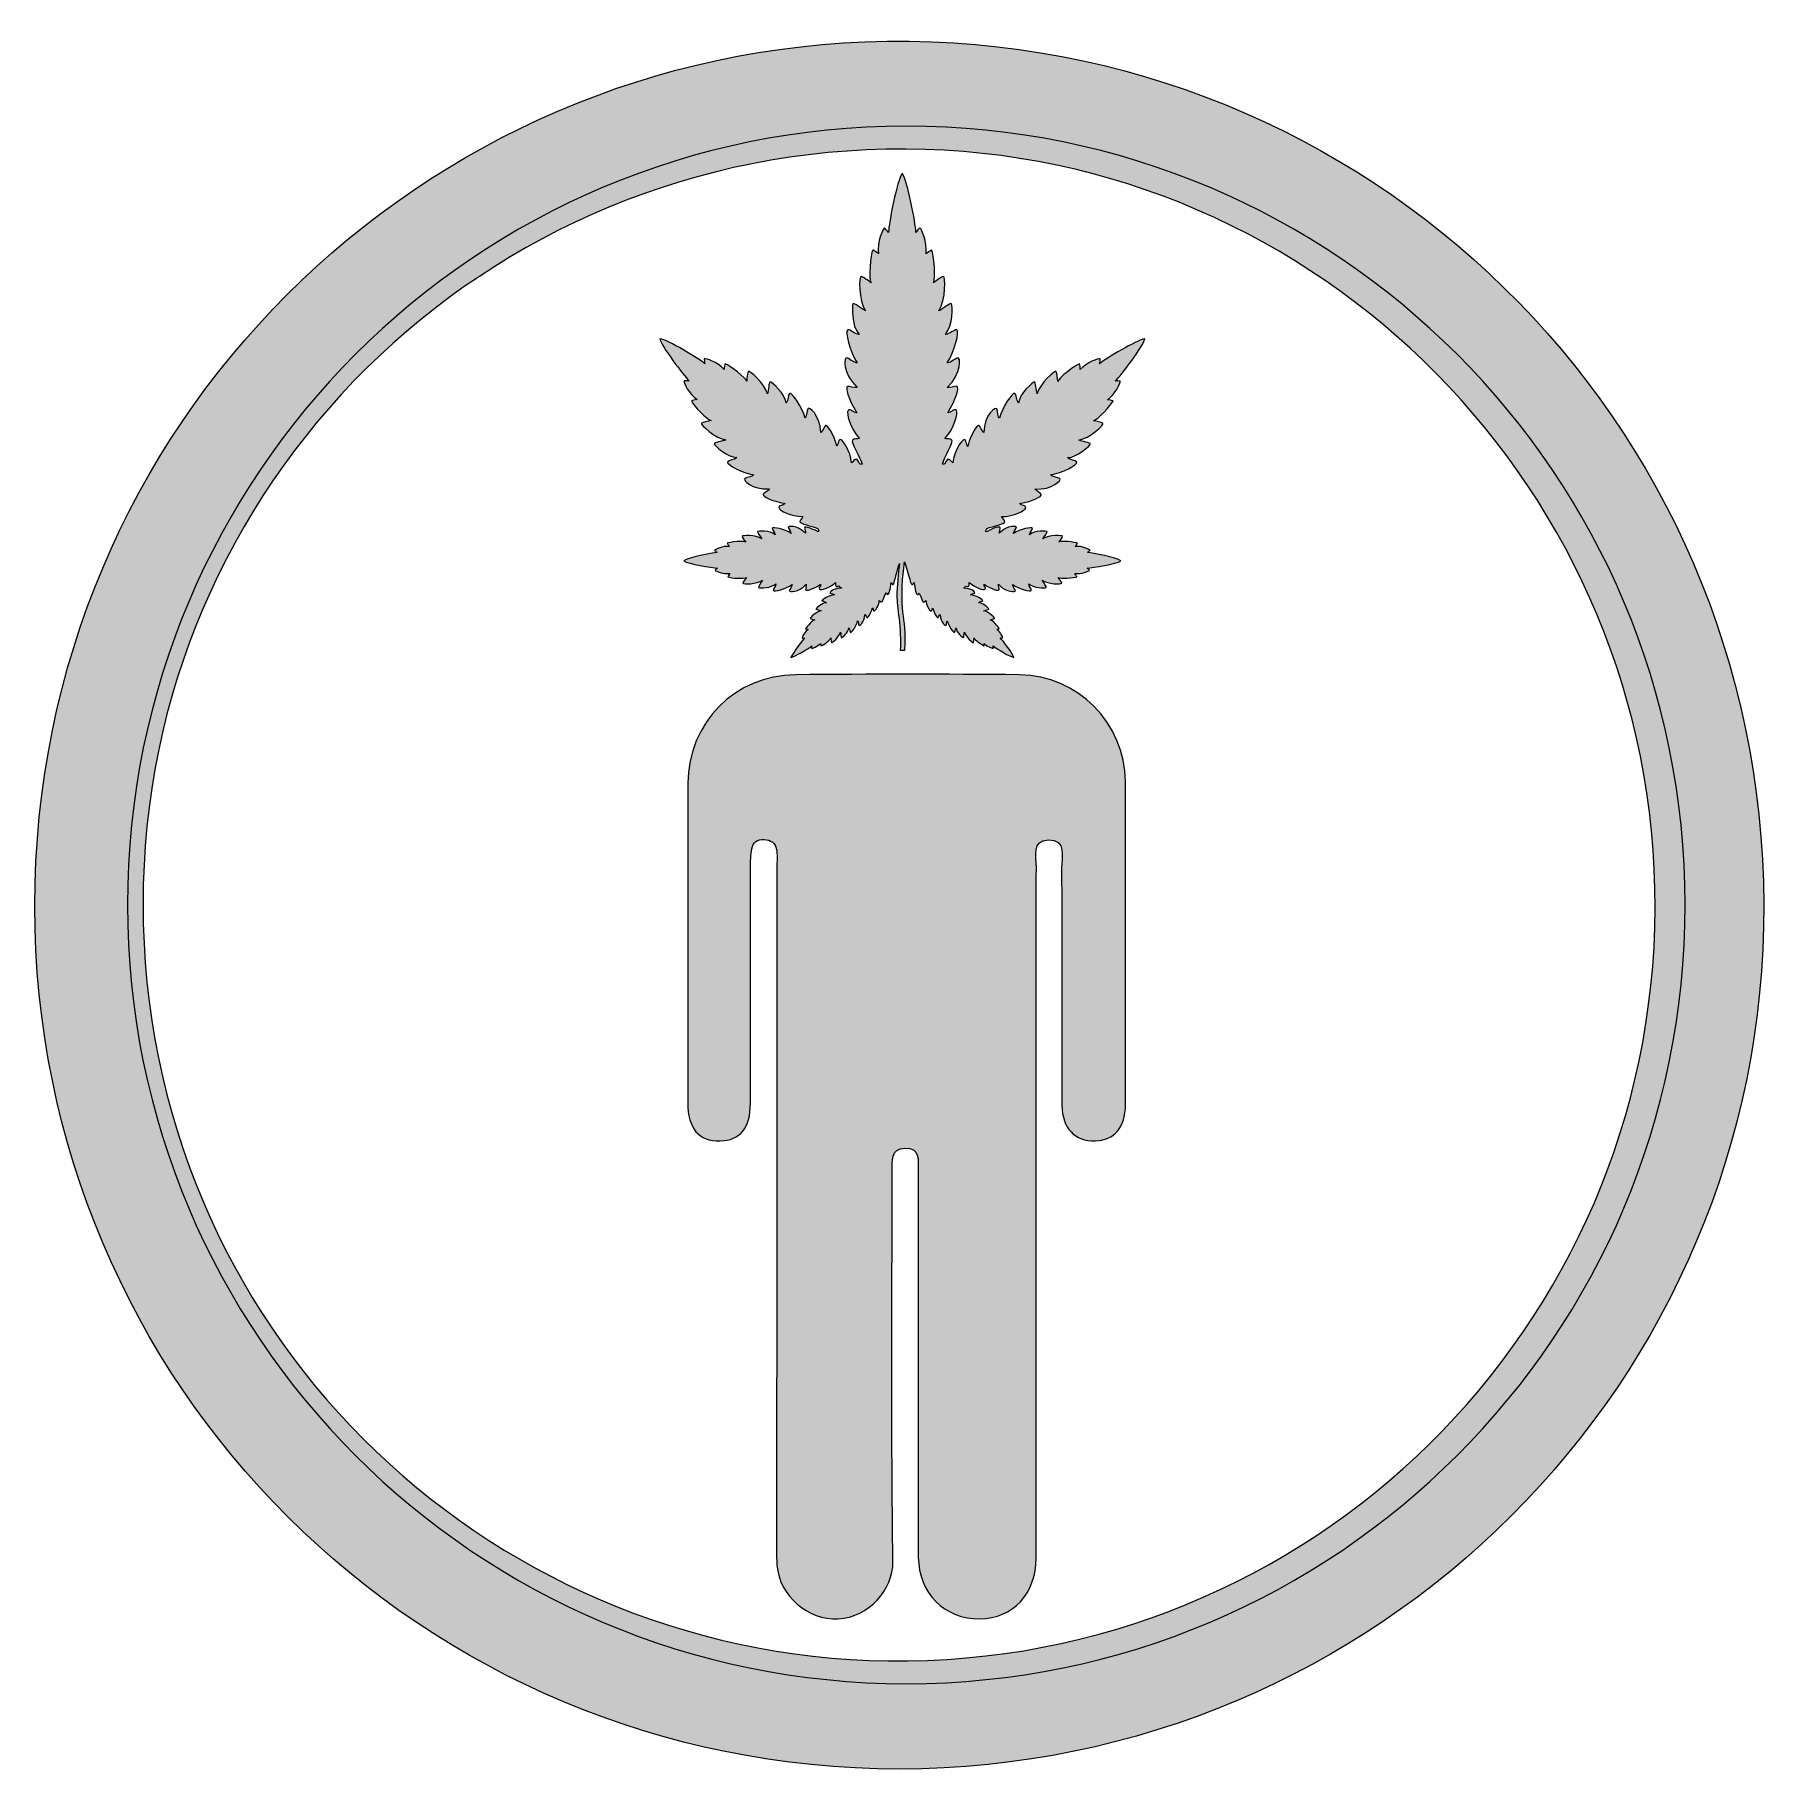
# Model space of a CAD drawing. Extents: x 577 to 1475, y -1438 to -538.
import ezdxf

# ---------------------------------------------------------------- set-up
doc = ezdxf.new("R2010")
doc.units = 0
doc.header["$MEASUREMENT"] = 0
doc.layers.add('katman 1', color=7, linetype='Continuous')

# ---------------------------------------------------------------- blocks, each defined once
blk = doc.blocks.new('block 2')
at = {"layer": 'katman 1', "true_color": 0x009245}
h = blk.add_hatch(color=114, dxfattribs=at)
h.dxf.hatch_style = 2
edge = h.paths.add_edge_path()
edge.add_spline(control_points=[(1018.95, -541.32), (777.98, -544.62), (576.84, -739.54), (576.78, -990.15), (576.72, -1238.37), (777.68, -1438.16), (1025.57, -1438), (1273.57, -1437.82), (1474.83, -1237.06), (1474.03, -989.39), (1473.24, -736.88), (1267.49, -537.93), (1018.95, -541.32)], knot_values=[0, 0, 0, 0, 1, 1, 1, 2, 2, 2, 3, 3, 3, 4, 4, 4, 4], degree=3, periodic=1)
edge = h.paths.add_edge_path()
edge.add_spline(control_points=[(1019.7, -1381.89), (808.83, -1379.17), (633.05, -1208.44), (632.95, -989.2), (632.83, -771.1), (810.28, -596.28), (1028.75, -597.29), (1243.5, -598.29), (1418.44, -775.46), (1417.67, -991.12), (1416.75, -1208.86), (1239.01, -1384.73), (1019.7, -1381.89)], knot_values=[0, 0, 0, 0, 1, 1, 1, 2, 2, 2, 3, 3, 3, 4, 4, 4, 4], degree=3, periodic=1)
at = {"layer": 'katman 1', "true_color": 0xffffff}
h = blk.add_hatch(color=7, dxfattribs=at)
h.dxf.hatch_style = 2
edge = h.paths.add_edge_path()
edge.add_spline(control_points=[(1096.4, -1149.69), (1096.4, -1209.27), (1096.42, -1268.88), (1096.4, -1328.47), (1096.4, -1347.07), (1084.5, -1359.85), (1067.17, -1360.05), (1049.02, -1360.25), (1035.39, -1346.83), (1035.29, -1328.01), (1035.09, -1292.91), (1035.23, -1257.83), (1035.23, -1222.73), (1035.23, -1190.95), (1035.25, -1159.17), (1035.21, -1127.39), (1035.21, -1122.2), (1036.24, -1115.46), (1028.35, -1115.76), (1020.9, -1116.04), (1021.65, -1122.52), (1021.67, -1127.87), (1021.69, -1195.4), (1021.18, -1262.96), (1022.09, -1330.47), (1022.29, -1344.74), (1009.69, -1359.25), (993.67, -1360.03), (977.83, -1360.78), (963.28, -1348.32), (961.91, -1332.14), (961.47, -1326.88), (961.73, -1321.55), (961.73, -1316.26), (961.79, -1200.39), (961.85, -1084.52), (961.91, -968.64), (961.91, -966), (962.19, -963.28), (961.71, -960.73), (961.09, -957.49), (958.67, -955.84), (955.35, -955.55), (951.71, -955.23), (949.54, -957.22), (948.89, -960.38), (948.23, -963.58), (948.23, -966.95), (948.23, -970.23), (948.19, -1010.96), (948.23, -1051.68), (948.17, -1092.41), (948.15, -1105.35), (942.87, -1111.81), (932.39, -1112), (921.36, -1112.22), (915.66, -1105.66), (915.66, -1092.31), (915.62, -1037.02), (915.54, -981.72), (915.72, -926.43), (915.82, -894.93), (940.02, -870.44), (971.65, -870.12), (1010.38, -869.74), (1049.12, -869.74), (1087.86, -870.1), (1117.91, -870.36), (1142.65, -895.42), (1142.75, -925.46), (1142.95, -981.4), (1142.83, -1037.35), (1142.79, -1093.32), (1142.77, -1105.03), (1136.99, -1111.73), (1127.07, -1112), (1116.58, -1112.3), (1109.88, -1105.59), (1109.84, -1093.5), (1109.64, -1052.44), (1109.86, -1011.4), (1109.62, -970.33), (1109.58, -964.73), (1112.5, -955.67), (1102.78, -955.82), (1093.98, -955.96), (1096.56, -964.51), (1096.54, -969.96), (1096.34, -1029.84), (1096.4, -1089.76), (1096.4, -1149.69)], knot_values=[0, 0, 0, 0, 1, 1, 1, 2, 2, 2, 3, 3, 3, 4, 4, 4, 5, 5, 5, 6, 6, 6, 7, 7, 7, 8, 8, 8, 9, 9, 9, 10, 10, 10, 11, 11, 11, 12, 12, 12, 13, 13, 13, 14, 14, 14, 15, 15, 15, 16, 16, 16, 17, 17, 17, 18, 18, 18, 19, 19, 19, 20, 20, 20, 21, 21, 21, 22, 22, 22, 23, 23, 23, 24, 24, 24, 25, 25, 25, 26, 26, 26, 27, 27, 27, 28, 28, 28, 29, 29, 29, 30, 30, 30, 30], degree=3, periodic=1)
at = {"layer": 'katman 1', "lineweight": 0}
for points, knots in [([(1018.95, -541.32), (777.98, -544.62), (576.84, -739.54), (576.78, -990.15), (576.72, -1238.37), (777.68, -1438.16), (1025.57, -1438), (1273.57, -1437.82), (1474.83, -1237.06), (1474.03, -989.39), (1473.24, -736.88), (1267.49, -537.93), (1018.95, -541.32)], [0, 0, 0, 0, 1, 1, 1, 2, 2, 2, 3, 3, 3, 4, 4, 4, 4]), ([(1019.7, -1381.89), (808.83, -1379.17), (633.05, -1208.44), (632.95, -989.2), (632.83, -771.1), (810.28, -596.28), (1028.75, -597.29), (1243.5, -598.29), (1418.44, -775.46), (1417.67, -991.12), (1416.75, -1208.86), (1239.01, -1384.73), (1019.7, -1381.89)], [0, 0, 0, 0, 1, 1, 1, 2, 2, 2, 3, 3, 3, 4, 4, 4, 4]), ([(1096.4, -1149.69), (1096.4, -1209.27), (1096.42, -1268.88), (1096.4, -1328.47), (1096.4, -1347.07), (1084.5, -1359.85), (1067.17, -1360.05), (1049.02, -1360.25), (1035.39, -1346.83), (1035.29, -1328.01), (1035.09, -1292.91), (1035.23, -1257.83), (1035.23, -1222.73), (1035.23, -1190.95), (1035.25, -1159.17), (1035.21, -1127.39), (1035.21, -1122.2), (1036.24, -1115.46), (1028.35, -1115.76), (1020.9, -1116.04), (1021.65, -1122.52), (1021.67, -1127.87), (1021.69, -1195.4), (1021.18, -1262.96), (1022.09, -1330.47), (1022.29, -1344.74), (1009.69, -1359.25), (993.67, -1360.03), (977.83, -1360.78), (963.28, -1348.32), (961.91, -1332.14), (961.47, -1326.88), (961.73, -1321.55), (961.73, -1316.26), (961.79, -1200.39), (961.85, -1084.52), (961.91, -968.64), (961.91, -966), (962.19, -963.28), (961.71, -960.73), (961.09, -957.49), (958.67, -955.84), (955.35, -955.55), (951.71, -955.23), (949.54, -957.22), (948.89, -960.38), (948.23, -963.58), (948.23, -966.95), (948.23, -970.23), (948.19, -1010.96), (948.23, -1051.68), (948.17, -1092.41), (948.15, -1105.35), (942.87, -1111.81), (932.39, -1112), (921.36, -1112.22), (915.66, -1105.66), (915.66, -1092.31), (915.62, -1037.02), (915.54, -981.72), (915.72, -926.43), (915.82, -894.93), (940.02, -870.44), (971.65, -870.12), (1010.38, -869.74), (1049.12, -869.74), (1087.86, -870.1), (1117.91, -870.36), (1142.65, -895.42), (1142.75, -925.46), (1142.95, -981.4), (1142.83, -1037.35), (1142.79, -1093.32), (1142.77, -1105.03), (1136.99, -1111.73), (1127.07, -1112), (1116.58, -1112.3), (1109.88, -1105.59), (1109.84, -1093.5), (1109.64, -1052.44), (1109.86, -1011.4), (1109.62, -970.33), (1109.58, -964.73), (1112.5, -955.67), (1102.78, -955.82), (1093.98, -955.96), (1096.56, -964.51), (1096.54, -969.96), (1096.34, -1029.84), (1096.4, -1089.76), (1096.4, -1149.69)], [0, 0, 0, 0, 1, 1, 1, 2, 2, 2, 3, 3, 3, 4, 4, 4, 5, 5, 5, 6, 6, 6, 7, 7, 7, 8, 8, 8, 9, 9, 9, 10, 10, 10, 11, 11, 11, 12, 12, 12, 13, 13, 13, 14, 14, 14, 15, 15, 15, 16, 16, 16, 17, 17, 17, 18, 18, 18, 19, 19, 19, 20, 20, 20, 21, 21, 21, 22, 22, 22, 23, 23, 23, 24, 24, 24, 25, 25, 25, 26, 26, 26, 27, 27, 27, 28, 28, 28, 29, 29, 29, 30, 30, 30, 30])]:
    blk.add_open_spline(points, degree=3, knots=knots, dxfattribs=at)

msp = doc.modelspace()

# ---------------------------------------------------------------- hatches: boundary and pattern name
at = {"layer": 'katman 1', "true_color": 0x009245}
h = msp.add_hatch(color=114, dxfattribs=at)
h.dxf.hatch_style = 2
edge = h.paths.add_edge_path()
edge.add_spline(control_points=[(1137.48, -717.7), (1138.43, -717.6), (1139.37, -717.65), (1140.11, -717.7), (1140.32, -718.65), (1137.8, -724.22), (1133.43, -727.38), (1134.7, -727.51), (1135.34, -727.77), (1136, -727.97), (1136.1, -727.95), (1136.21, -727.92), (1136.32, -727.9), (1136.28, -727.94), (1136.23, -727.98), (1136.19, -728.02), (1136.23, -728.03), (1136.28, -728.05), (1136.32, -728.06), (1135.64, -729.95), (1127.96, -738.11), (1126.12, -738.26), (1127.54, -738.52), (1130.23, -739.02), (1131.12, -739.63), (1131.96, -740.21), (1124.02, -747.57), (1118.5, -748.31), (1120.17, -749.04), (1124.68, -749.68), (1124.54, -750.36), (1124.44, -751.04), (1117.92, -757.35), (1112.71, -757.41), (1114.13, -758.83), (1116.97, -758.61), (1117.55, -759.77), (1118.13, -760.93), (1109.76, -765.61), (1103.93, -766.35), (1104.13, -767.08), (1107.46, -767.77), (1108.66, -768.29), (1109.87, -768.82), (1105.08, -774.34), (1095.78, -773.71), (1096.46, -774.76), (1098.77, -775.86), (1099.04, -776.5), (1099.56, -777.65), (1094.83, -779.97), (1087.78, -781.28), (1088.68, -782.44), (1091.31, -782.02), (1091.1, -783.44), (1090.88, -784.86), (1084.79, -788.12), (1078.53, -788.01), (1078.84, -788.91), (1080.16, -789.7), (1080.1, -790.8), (1080.06, -791.75), (1074.26, -792.97), (1070.83, -794.16), (1070.89, -794.54), (1070.46, -795.01), (1070.17, -795.52), (1070.37, -795.65), (1070.55, -795.77), (1070.68, -795.93), (1074.52, -793.79), (1077.49, -793.01), (1077.74, -793.8), (1077.9, -794.27), (1077.16, -795.8), (1077.32, -796.64), (1081.67, -792.29), (1086.64, -792.83), (1086.18, -793.75), (1086.19, -793.75), (1086.19, -793.75), (1086.2, -793.75), (1086.19, -793.75), (1086.18, -793.76), (1086.17, -793.76), (1085.76, -794.58), (1084.47, -796.28), (1084.68, -796.75), (1087.94, -794.54), (1094.25, -793.22), (1094.46, -794.06), (1094.67, -794.9), (1093.14, -796.06), (1093.04, -797.43), (1095.72, -795.17), (1101.77, -795.48), (1102.14, -795.8), (1102.51, -796.06), (1100.51, -798.38), (1099.98, -799.48), (1103.09, -797.43), (1110.34, -797.64), (1110.18, -798.32), (1109.97, -799.01), (1108.97, -800.27), (1108.24, -801.22), (1109.18, -800.48), (1116.65, -801.22), (1117.86, -801.9), (1117.55, -802.32), (1117.39, -802.79), (1116.71, -803.53), (1120.28, -803.21), (1124.02, -804.9), (1124.33, -805.48), (1124.32, -805.49), (1124.31, -805.5), (1124.3, -805.51), (1124.33, -805.51), (1124.36, -805.52), (1124.38, -805.53), (1124.34, -805.53), (1124.3, -805.54), (1124.26, -805.55), (1123.95, -805.9), (1123.51, -806.29), (1123.02, -806.63), (1125.74, -806.79), (1138.35, -809.45), (1140.34, -810.97), (1140.37, -810.98), (1140.39, -810.99), (1140.42, -811), (1140.4, -811), (1140.37, -811.01), (1140.35, -811.02), (1138.32, -812.49), (1125.63, -814.68), (1122.86, -814.73), (1123.38, -815.1), (1123.86, -815.52), (1124.17, -815.89), (1123.8, -816.41), (1120.02, -817.99), (1116.44, -817.57), (1117.06, -818.28), (1117.21, -818.7), (1117.46, -819.12), (1117.51, -819.15), (1117.55, -819.17), (1117.6, -819.2), (1117.57, -819.2), (1117.54, -819.2), (1117.51, -819.19), (1117.52, -819.21), (1117.53, -819.24), (1117.55, -819.25), (1116.34, -819.94), (1108.82, -820.41), (1107.87, -819.62), (1108.13, -819.96), (1109.84, -822.21), (1109.71, -822.62), (1109.71, -822.62), (1109.71, -822.62), (1109.71, -822.62), (1109.71, -822.62), (1109.71, -822.62), (1109.71, -822.62), (1109.49, -823.25), (1102.53, -823.14), (1099.56, -821.04), (1100.09, -822.19), (1102.09, -824.67), (1101.58, -824.84), (1101.59, -824.86), (1101.6, -824.87), (1101.61, -824.88), (1101.59, -824.87), (1101.58, -824.86), (1101.56, -824.85), (1100.85, -825.15), (1095.07, -825.18), (1092.57, -822.88), (1092.62, -824.25), (1094.15, -825.46), (1093.88, -826.3), (1093.67, -827.14), (1087.36, -825.62), (1084.21, -823.3), (1083.94, -823.73), (1085.26, -825.56), (1085.63, -826.4), (1085.99, -827.2), (1081.1, -827.72), (1076.84, -823.14), (1076.69, -823.93), (1077.32, -825.56), (1077.16, -825.98), (1076.9, -826.82), (1073.53, -825.77), (1069.38, -823.14), (1069.27, -824.13), (1070.75, -825.12), (1070.04, -825.7), (1070.05, -825.71), (1070.05, -825.71), (1070.06, -825.72), (1070.05, -825.72), (1070.03, -825.71), (1070.02, -825.71), (1069.09, -826.33), (1064.64, -824.99), (1061.75, -822.2), (1061.6, -822.66), (1061.69, -823.28), (1061.56, -823.79), (1061.57, -823.8), (1061.58, -823.81), (1061.59, -823.83), (1061.58, -823.82), (1061.56, -823.82), (1061.55, -823.81), (1061.35, -824.54), (1061, -824.47), (1060.06, -824.08), (1059.8, -824.39), (1058.88, -824.82), (1058.65, -825.25), (1062.77, -824.94), (1065.22, -827.44), (1064.51, -827.76), (1064.51, -827.76), (1064.53, -827.77), (1064.54, -827.77), (1064.51, -827.77), (1064.49, -827.77), (1064.47, -827.77), (1063.83, -828.02), (1062.48, -828.27), (1062.43, -828.61), (1065.12, -828.93), (1068.95, -831.09), (1068.69, -831.61), (1068.43, -832.14), (1067.11, -832.03), (1066.43, -832.72), (1068.85, -832.72), (1071.85, -835.66), (1071.9, -835.98), (1071.95, -836.29), (1069.9, -836.61), (1069.11, -836.92), (1071.57, -837.23), (1075.42, -840.65), (1074.88, -840.96), (1074.89, -840.97), (1074.89, -840.97), (1074.9, -840.97), (1074.89, -840.97), (1074.88, -840.97), (1074.87, -840.97), (1074.43, -841.21), (1073.37, -841.41), (1072.63, -841.55), (1073.48, -841.61), (1077, -845.34), (1077.32, -846.23), (1077.29, -846.24), (1077.27, -846.25), (1077.24, -846.26), (1077.25, -846.27), (1077.26, -846.28), (1077.26, -846.29), (1076.8, -846.36), (1076.72, -846.49), (1076, -846.55), (1078, -848.02), (1079.16, -850.55), (1079.05, -851.02), (1078.74, -851.02), (1078.32, -851.07), (1077.84, -851.02), (1079.22, -852.34), (1084.58, -859.44), (1084.89, -861.12), (1083.2, -861.01), (1075.58, -856.38), (1074.11, -855.17), (1074.21, -855.59), (1074.21, -856.01), (1074.26, -856.38), (1073.84, -856.54), (1071.16, -855.65), (1069.53, -853.81), (1069.53, -854.49), (1069.43, -854.81), (1069.37, -855.17), (1069.36, -855.17), (1069.34, -855.16), (1069.32, -855.16), (1069.32, -855.16), (1069.32, -855.17), (1069.32, -855.17), (1066.11, -853.3), (1064.31, -851.48), (1064.22, -851.02), (1064.17, -851.81), (1064.06, -852.96), (1063.85, -853.38), (1063.64, -853.81), (1059.85, -850.49), (1059.27, -848.02), (1059.01, -848.81), (1058.96, -850.91), (1058.64, -850.91), (1058.33, -850.91), (1055.12, -848.23), (1054.86, -845.81), (1054.28, -846.55), (1054.49, -847.81), (1054.02, -848.13), (1053.54, -848.44), (1050.97, -844.81), (1050.33, -842.18), (1050.02, -842.29), (1049.86, -843.87), (1049.7, -844.44), (1049.55, -845.02), (1046.76, -843.08), (1046.6, -838.82), (1046.13, -839.18), (1045.76, -840.29), (1045.5, -840.45), (1044.97, -840.76), (1043.71, -838.71), (1042.76, -835.5), (1042.33, -835.93), (1042.53, -838.3), (1041.08, -836.42), (1041.08, -836.46), (1041.08, -836.51), (1041.08, -836.56), (1040.73, -835.82), (1039.47, -834.16), (1039.24, -831.61), (1038.66, -831.94), (1038.2, -833.17), (1037.51, -831.83), (1037.51, -831.88), (1037.5, -831.93), (1037.5, -831.98), (1036.97, -831.01), (1036.45, -828.98), (1035.72, -827.72), (1035.29, -828.04), (1035.45, -828.51), (1034.87, -828.51), (1033.72, -828.46), (1033.3, -822.99), (1033.14, -822.3), (1032.65, -822.79), (1032.35, -823.61), (1031.99, -823.28), (1031.99, -823.29), (1031.98, -823.29), (1031.98, -823.3), (1031.11, -822.05), (1031.26, -822.49), (1030.83, -820.54), (1030, -817.97), (1028.99, -814.16), (1028.06, -811.43), (1024.66, -839.44), (1029.39, -837.93), (1028.35, -857.27), (1028.35, -857.27), (1025.88, -857.27), (1025.88, -857.27), (1026.58, -846.86), (1024.15, -833.92), (1024.15, -829.19), (1024.15, -824.65), (1024.96, -816.9), (1025.49, -812.34), (1023.49, -817.55), (1022.95, -823.49), (1022.04, -823.23), (1022.03, -823.26), (1022.01, -823.28), (1021.99, -823.3), (1021.97, -823.26), (1021.95, -823.22), (1021.93, -823.18), (1021.7, -823.04), (1021.6, -822.65), (1021.15, -822.19), (1020.96, -823.03), (1020.57, -828.66), (1019.27, -828.39), (1019.27, -828.41), (1019.26, -828.43), (1019.26, -828.45), (1019.25, -828.43), (1019.24, -828.4), (1019.23, -828.38), (1018.87, -828.29), (1018.94, -827.89), (1018.57, -827.61), (1017.27, -829.76), (1016.91, -833.03), (1015.81, -832.14), (1015.78, -832.19), (1015.76, -832.24), (1015.73, -832.29), (1015.73, -832.21), (1015.73, -832.14), (1015.72, -832.07), (1015.5, -831.86), (1015.3, -831.6), (1015.05, -831.5), (1014.79, -834.28), (1012.97, -837.22), (1012.24, -837.01), (1012.23, -837.03), (1012.22, -837.05), (1012.21, -837.08), (1012.21, -837.05), (1012.21, -837.03), (1012.21, -837), (1011.79, -836.84), (1012, -835.82), (1011.53, -835.39), (1010.42, -838.65), (1009.16, -840.71), (1008.63, -840.44), (1008.37, -840.28), (1007.95, -839.18), (1007.53, -838.81), (1007.37, -843.12), (1004.64, -845.02), (1004.43, -844.44), (1004.27, -843.86), (1004.11, -842.28), (1003.8, -842.18), (1003.16, -844.81), (1000.64, -848.44), (1000.11, -848.12), (999.59, -847.8), (999.85, -846.49), (999.27, -845.81), (999.01, -848.17), (995.8, -850.85), (995.49, -850.91), (995.17, -850.91), (995.07, -848.86), (994.86, -848.02), (994.29, -850.43), (990.48, -853.91), (990.25, -853.3), (990.24, -853.31), (990.24, -853.32), (990.23, -853.33), (990.23, -853.31), (990.23, -853.29), (990.24, -853.27), (990.06, -852.8), (989.96, -851.79), (989.91, -851.01), (989.76, -851.86), (985.65, -854.96), (984.76, -855.17), (984.75, -855.14), (984.75, -855.12), (984.75, -855.09), (984.73, -855.1), (984.72, -855.11), (984.71, -855.12), (984.63, -854.28), (984.6, -854.28), (984.6, -853.8), (982.92, -855.64), (980.29, -856.54), (979.87, -856.38), (979.87, -856.06), (979.92, -855.64), (980.03, -855.17), (978.55, -856.38), (970.93, -861), (969.25, -861.11), (969.25, -861.08), (969.26, -861.05), (969.27, -861.01), (969.21, -861.05), (969.15, -861.08), (969.09, -861.11), (969.21, -860.93), (973.23, -853.96), (976.29, -851.01), (975.92, -851.06), (975.5, -851.06), (975.2, -851.03), (975.13, -851.04), (975.06, -851.05), (974.98, -851.07), (975.11, -850.33), (976.23, -847.95), (978.13, -846.54), (977.3, -846.48), (977.43, -846.34), (976.71, -846.28), (977.57, -844.86), (980.71, -841.6), (981.5, -841.55), (980.73, -841.4), (979.67, -841.19), (979.22, -840.94), (979.18, -840.95), (979.13, -840.96), (979.08, -840.97), (979.11, -840.94), (979.14, -840.92), (979.17, -840.89), (978.98, -840.51), (982.5, -837.28), (985.02, -836.92), (984.26, -836.62), (982.35, -836.32), (982.24, -836.01), (982.2, -836.02), (982.17, -836.02), (982.13, -836.03), (982.17, -836), (982.21, -835.97), (982.25, -835.94), (982.47, -835.48), (985.36, -832.77), (987.7, -832.71), (987.09, -832.1), (985.82, -832.13), (985.47, -831.64), (985.43, -831.65), (985.38, -831.65), (985.34, -831.66), (985.37, -831.63), (985.4, -831.61), (985.44, -831.59), (985.28, -831.03), (989.05, -828.92), (991.7, -828.61), (991.6, -828.3), (990.15, -828), (989.59, -827.74), (989.55, -827.75), (989.5, -827.77), (989.44, -827.77), (989.46, -827.75), (989.49, -827.72), (989.53, -827.7), (989.03, -827.39), (991.23, -824.93), (995.49, -825.25), (995.19, -824.8), (994.23, -824.3), (994.04, -824.03), (993.03, -824.45), (992.64, -824.57), (992.43, -823.81), (992.41, -823.81), (992.4, -823.82), (992.38, -823.82), (992.4, -823.81), (992.41, -823.8), (992.42, -823.78), (992.29, -823.27), (992.38, -822.65), (992.23, -822.19), (989.15, -825.17), (984.57, -826.32), (983.95, -825.7), (983.94, -825.71), (983.93, -825.72), (983.92, -825.72), (983.93, -825.71), (983.93, -825.7), (983.94, -825.69), (983.22, -825.11), (984.7, -824.13), (984.6, -823.14), (980.45, -825.77), (977.08, -826.82), (976.82, -825.98), (976.66, -825.56), (977.29, -823.93), (977.13, -823.14), (973.02, -827.55), (968.33, -827.22), (968.33, -826.48), (968.33, -826.15), (970.06, -823.77), (969.77, -823.3), (966.61, -825.61), (960.3, -827.14), (960.09, -826.3), (959.83, -825.46), (961.36, -824.25), (961.41, -822.88), (958.91, -825.18), (953.13, -825.14), (952.41, -824.85), (952.4, -824.86), (952.38, -824.87), (952.36, -824.88), (952.37, -824.86), (952.38, -824.85), (952.39, -824.84), (951.92, -824.6), (953.88, -822.22), (954.41, -821.04), (951.44, -823.14), (944.48, -823.24), (944.27, -822.62), (944.26, -822.62), (944.27, -822.61), (944.27, -822.61), (944.13, -822.21), (945.85, -819.95), (946.1, -819.62), (945.18, -820.39), (937.99, -819.96), (936.53, -819.3), (936.49, -819.3), (936.46, -819.3), (936.43, -819.3), (936.44, -819.29), (936.46, -819.28), (936.48, -819.28), (936.46, -819.27), (936.44, -819.26), (936.43, -819.25), (936.74, -818.78), (936.85, -818.36), (937.53, -817.57), (933.96, -817.99), (930.17, -816.41), (929.8, -815.88), (930.12, -815.52), (930.59, -815.09), (931.12, -814.73), (928.34, -814.68), (915.66, -812.49), (913.63, -811.01), (913.61, -811.01), (913.58, -811), (913.55, -810.99), (913.58, -810.99), (913.61, -810.98), (913.64, -810.97), (915.63, -809.44), (928.24, -806.79), (930.96, -806.63), (930.47, -806.29), (930.03, -805.9), (929.71, -805.55), (929.67, -805.54), (929.63, -805.53), (929.59, -805.52), (929.62, -805.52), (929.65, -805.51), (929.67, -805.5), (929.66, -805.49), (929.65, -805.48), (929.65, -805.47), (929.96, -804.89), (933.69, -803.21), (937.27, -803.53), (936.58, -802.79), (936.42, -802.3), (936.11, -801.9), (937.32, -801.21), (944.79, -800.48), (945.74, -801.21), (945, -800.27), (944, -799), (943.79, -798.32), (943.63, -797.64), (950.89, -797.42), (953.99, -799.48), (953.47, -798.37), (951.47, -796.06), (951.84, -795.79), (952.21, -795.48), (958.25, -795.17), (960.94, -797.42), (960.83, -796.06), (959.31, -794.9), (959.52, -794.06), (959.73, -793.22), (966.04, -794.53), (969.3, -796.74), (969.5, -796.28), (968.22, -794.59), (967.81, -793.77), (967.8, -793.76), (967.79, -793.75), (967.77, -793.74), (967.78, -793.74), (967.79, -793.74), (967.8, -793.74), (967.35, -792.85), (972.28, -792.26), (976.66, -796.64), (976.8, -795.88), (976.22, -794.56), (976.22, -793.96), (976.22, -792.4), (981.56, -794.97), (983.23, -795.89), (983.36, -795.71), (983.56, -795.59), (983.77, -795.45), (983.47, -794.95), (983.07, -794.49), (983.15, -794.13), (979.73, -792.93), (973.87, -791.7), (973.82, -790.75), (973.77, -789.64), (975.03, -788.86), (975.4, -787.96), (969.14, -788.01), (963.04, -784.81), (962.83, -783.38), (962.62, -781.97), (965.25, -782.39), (966.14, -781.23), (959.04, -779.91), (954.31, -777.6), (954.83, -776.44), (955.1, -775.81), (957.46, -774.71), (958.1, -773.66), (948.79, -774.29), (944, -768.77), (945.21, -768.24), (946.42, -767.71), (949.73, -767.03), (949.94, -766.29), (944.16, -765.56), (935.75, -760.88), (936.32, -759.72), (936.85, -758.61), (939.74, -758.77), (941.16, -757.35), (935.96, -757.3), (929.43, -750.99), (929.33, -750.31), (929.17, -749.62), (933.7, -748.99), (935.38, -748.25), (929.91, -747.52), (921.91, -740.16), (922.76, -739.58), (923.6, -739), (926.02, -738.53), (927.75, -738.21), (925.91, -738.11), (918.18, -729.95), (917.55, -728.01), (918.34, -727.85), (918.97, -727.48), (920.44, -727.32), (916.08, -724.17), (913.55, -718.59), (913.77, -717.65), (913.81, -717.64), (913.85, -717.64), (913.9, -717.64), (913.89, -717.62), (913.88, -717.61), (913.87, -717.6), (913.89, -717.61), (913.91, -717.62), (913.94, -717.64), (914.64, -717.59), (915.52, -717.55), (916.39, -717.65), (913.4, -714.75), (901.72, -699.29), (901.09, -695.72), (901.13, -695.72), (901.17, -695.72), (901.2, -695.73), (901.2, -695.73), (901.2, -695.72), (901.2, -695.72), (901.2, -695.72), (901.21, -695.73), (901.22, -695.73), (905.14, -696.2), (921.37, -706), (924.49, -708.66), (924.28, -707.76), (924.23, -706.81), (924.18, -706.08), (925.12, -705.76), (930.91, -707.71), (934.54, -711.71), (934.54, -710.18), (934.85, -709.55), (934.96, -708.76), (934.99, -708.77), (935.03, -708.78), (935.07, -708.79), (935.07, -708.78), (935.07, -708.77), (935.06, -708.76), (935.08, -708.77), (935.09, -708.79), (935.1, -708.8), (937.35, -709.48), (945.9, -716.06), (946.21, -717.8), (946.37, -716.07), (946.58, -713.6), (947.05, -712.7), (947.53, -711.81), (955.68, -718.96), (956.99, -724.38), (957.54, -722.53), (957.67, -717.9), (958.46, -718.13), (958.46, -718.13), (958.47, -718.12), (958.47, -718.12), (958.47, -718.12), (958.47, -718.13), (958.47, -718.13), (959.44, -718.42), (966.1, -724.07), (966.67, -729.16), (967.93, -727.58), (967.51, -724.74), (968.56, -724.06), (969.61, -723.38), (975.19, -731.21), (976.5, -736.94), (977.19, -736.68), (977.5, -733.32), (977.92, -732.05), (978.34, -730.79), (984.34, -735), (984.66, -744.31), (985.65, -743.57), (986.44, -741.15), (987.07, -740.78), (988.18, -740.15), (990.96, -744.57), (993.02, -751.51), (994.06, -750.52), (993.41, -747.76), (994.86, -748.05), (994.86, -748.05), (994.86, -748.04), (994.86, -748.04), (994.86, -748.04), (994.86, -748.05), (994.86, -748.05), (996.33, -748.3), (1000.07, -753.96), (1000.64, -760.08), (1001.48, -759.61), (1002.12, -758.24), (1003.22, -758.19), (1003.64, -758.17), (1004.23, -759.25), (1004.89, -760.74), (1005.24, -760.83), (1005.63, -760.92), (1006.11, -760.82), (1005.06, -757.25), (1000.22, -749.25), (1001.12, -748.31), (1002.01, -747.36), (1003.75, -747.94), (1004.8, -747.51), (999.8, -742.1), (997.8, -734.21), (998.85, -732.9), (999.91, -731.58), (1001.59, -734.26), (1003.32, -734.11), (998.85, -726.85), (997.17, -720.91), (998.59, -720.43), (999.38, -720.22), (1002.11, -721.38), (1003.59, -721.11), (995.87, -713.66), (996.54, -704.81), (998.32, -705.67), (998.32, -705.63), (998.32, -705.59), (998.33, -705.55), (998.35, -705.61), (998.37, -705.66), (998.4, -705.71), (999.91, -706.47), (1002.84, -708.63), (1003.59, -708.23), (999.74, -702.74), (996.98, -691.44), (998.7, -691.12), (998.7, -691.11), (998.7, -691.1), (998.7, -691.09), (998.7, -691.1), (998.71, -691.1), (998.72, -691.11), (1000.18, -690.86), (1002.23, -693.35), (1004.53, -693.51), (1000.43, -688.88), (1000.85, -678.26), (1001.38, -677.57), (1001.9, -676.89), (1005.95, -680.31), (1007.95, -681.25), (1004.3, -675.93), (1004.29, -663), (1005.69, -663.4), (1005.69, -663.39), (1005.69, -663.38), (1005.69, -663.37), (1005.7, -663.39), (1005.7, -663.4), (1005.71, -663.41), (1006.95, -663.76), (1009.16, -665.47), (1010.74, -666.69), (1009.42, -664.95), (1010.48, -651.8), (1011.68, -649.7), (1011.7, -649.71), (1011.72, -649.72), (1011.74, -649.73), (1011.74, -649.72), (1011.74, -649.71), (1011.74, -649.7), (1011.75, -649.72), (1011.76, -649.74), (1011.77, -649.75), (1012.53, -650.25), (1013.31, -650.53), (1014.58, -651.7), (1013.89, -645.39), (1016.79, -638.82), (1017.79, -638.24), (1017.79, -638.24), (1017.81, -638.26), (1017.81, -638.26), (1017.82, -638.24), (1017.83, -638.21), (1017.84, -638.18), (1017.85, -638.23), (1017.86, -638.28), (1017.88, -638.32), (1018.44, -638.89), (1019.19, -639.65), (1019.84, -640.55), (1019.94, -635.66), (1024.31, -613.31), (1026.94, -609.89), (1026.95, -609.9), (1026.96, -609.92), (1026.97, -609.93), (1026.98, -609.9), (1026.98, -609.87), (1026.99, -609.83), (1027, -609.9), (1027.02, -609.96), (1027.03, -610.02), (1029.67, -613.85), (1033.88, -635.72), (1034.04, -640.55), (1034.72, -639.6), (1035.51, -638.81), (1036.09, -638.23), (1037.03, -638.81), (1039.98, -645.39), (1039.29, -651.7), (1040.58, -650.51), (1041.36, -650.24), (1042.14, -649.73), (1042.15, -649.7), (1042.17, -649.68), (1042.19, -649.65), (1042.19, -649.66), (1042.19, -649.68), (1042.19, -649.7), (1042.19, -649.7), (1042.19, -649.7), (1042.19, -649.7), (1043.4, -651.8), (1044.45, -664.95), (1043.13, -666.68), (1044.8, -665.44), (1047.02, -663.68), (1048.24, -663.39), (1048.25, -663.36), (1048.27, -663.34), (1048.29, -663.32), (1048.29, -663.34), (1048.28, -663.36), (1048.28, -663.37), (1049.45, -662.79), (1049.68, -675.72), (1045.92, -681.25), (1047.83, -680.37), (1051.82, -677.01), (1052.46, -677.54), (1052.47, -677.53), (1052.48, -677.53), (1052.49, -677.52), (1052.49, -677.53), (1052.48, -677.54), (1052.48, -677.55), (1053.05, -678.32), (1053.41, -688.91), (1049.34, -693.5), (1051.65, -693.4), (1053.72, -690.89), (1055.18, -691.12), (1055.2, -691.11), (1055.21, -691.1), (1055.23, -691.09), (1055.22, -691.1), (1055.22, -691.11), (1055.21, -691.12), (1056.85, -691.48), (1054.14, -702.68), (1050.29, -708.23), (1051.05, -708.64), (1054.09, -706.42), (1055.57, -705.67), (1055.59, -705.63), (1055.62, -705.59), (1055.65, -705.55), (1055.65, -705.58), (1055.64, -705.6), (1055.64, -705.63), (1057.26, -704.96), (1058.04, -713.62), (1050.28, -721.11), (1051.66, -721.37), (1054.31, -720.25), (1055.2, -720.41), (1055.2, -720.41), (1055.23, -720.38), (1055.23, -720.38), (1055.22, -720.39), (1055.22, -720.4), (1055.22, -720.41), (1056.85, -720.82), (1054.77, -727.2), (1050.55, -734.1), (1052.23, -734.21), (1053.97, -731.58), (1055.02, -732.89), (1056.07, -734.21), (1054.07, -742.1), (1049.07, -747.51), (1049.87, -747.79), (1051.03, -747.56), (1051.95, -747.84), (1051.96, -747.84), (1051.96, -747.83), (1051.97, -747.83), (1051.97, -747.83), (1051.96, -747.84), (1051.96, -747.84), (1052.26, -747.93), (1052.53, -748.08), (1052.76, -748.3), (1053.7, -749.25), (1048.81, -757.24), (1047.76, -760.82), (1048.28, -760.92), (1048.7, -760.81), (1049.07, -760.71), (1049.07, -760.71), (1049.6, -759.5), (1049.6, -759.5), (1049.7, -759.35), (1049.76, -759.24), (1049.86, -759.08), (1049.86, -759.09), (1049.86, -759.1), (1049.86, -759.12), (1051.12, -756.95), (1052.15, -759.57), (1053.28, -760.13), (1053.83, -753.65), (1057.55, -749.32), (1057.65, -749.14), (1057.65, -749.14), (1057.65, -749.19), (1057.65, -749.19), (1060.48, -745.95), (1059.91, -750.61), (1060.91, -751.56), (1063.06, -744.23), (1065.92, -739.98), (1066.89, -740.81), (1066.89, -740.8), (1066.9, -740.79), (1066.9, -740.78), (1066.9, -740.78), (1066.9, -740.82), (1066.9, -740.82), (1067.53, -741.28), (1068.3, -743.54), (1069.27, -744.31), (1069.59, -734.99), (1075.62, -730.73), (1076.01, -732.09), (1076.03, -732.08), (1076.04, -732.06), (1076.05, -732.05), (1076.04, -732.08), (1076.03, -732.1), (1076.02, -732.12), (1076.43, -733.43), (1076.75, -736.69), (1077.42, -736.94), (1078.74, -731.21), (1084.26, -723.38), (1085.36, -724.06), (1086.47, -724.74), (1085.99, -727.58), (1087.26, -729.16), (1087.83, -723.96), (1094.77, -718.17), (1095.51, -718.12), (1096.25, -718.07), (1096.41, -722.59), (1096.93, -724.38), (1098.25, -718.96), (1106.29, -711.86), (1106.82, -712.75), (1106.82, -712.76), (1106.82, -712.76), (1106.82, -712.76), (1106.84, -712.74), (1106.86, -712.72), (1106.87, -712.7), (1106.86, -712.74), (1106.86, -712.78), (1106.85, -712.81), (1107.35, -713.75), (1107.51, -716.15), (1107.66, -717.85), (1108.03, -716.07), (1116.92, -709.28), (1118.91, -708.81), (1118.93, -708.79), (1118.95, -708.77), (1118.97, -708.75), (1118.95, -708.8), (1118.94, -708.84), (1118.93, -708.89), (1119.09, -709.64), (1119.34, -710.28), (1119.34, -711.75), (1122.88, -707.85), (1128.48, -705.95), (1129.62, -706.11), (1129.65, -706.1), (1129.67, -706.09), (1129.69, -706.07), (1129.68, -706.09), (1129.67, -706.1), (1129.66, -706.12), (1129.67, -706.12), (1129.69, -706.12), (1129.69, -706.13), (1129.64, -706.81), (1129.59, -707.76), (1129.38, -708.7), (1132.5, -706.05), (1148.79, -696.25), (1152.66, -695.78), (1152.7, -695.76), (1152.74, -695.74), (1152.78, -695.71), (1152.77, -695.73), (1152.76, -695.75), (1152.74, -695.77), (1152.76, -695.77), (1152.77, -695.77), (1152.78, -695.77), (1152.15, -699.4), (1140.48, -714.86), (1137.48, -717.7)], knot_values=[0, 0, 0, 0, 1, 1, 1, 2, 2, 2, 3, 3, 3, 4, 4, 4, 5, 5, 5, 6, 6, 6, 7, 7, 7, 8, 8, 8, 9, 9, 9, 10, 10, 10, 11, 11, 11, 12, 12, 12, 13, 13, 13, 14, 14, 14, 15, 15, 15, 16, 16, 16, 17, 17, 17, 18, 18, 18, 19, 19, 19, 20, 20, 20, 21, 21, 21, 22, 22, 22, 23, 23, 23, 24, 24, 24, 25, 25, 25, 26, 26, 26, 27, 27, 27, 28, 28, 28, 29, 29, 29, 30, 30, 30, 31, 31, 31, 32, 32, 32, 33, 33, 33, 34, 34, 34, 35, 35, 35, 36, 36, 36, 37, 37, 37, 38, 38, 38, 39, 39, 39, 40, 40, 40, 41, 41, 41, 42, 42, 42, 43, 43, 43, 44, 44, 44, 45, 45, 45, 46, 46, 46, 47, 47, 47, 48, 48, 48, 49, 49, 49, 50, 50, 50, 51, 51, 51, 52, 52, 52, 53, 53, 53, 54, 54, 54, 55, 55, 55, 56, 56, 56, 57, 57, 57, 58, 58, 58, 59, 59, 59, 60, 60, 60, 61, 61, 61, 62, 62, 62, 63, 63, 63, 64, 64, 64, 65, 65, 65, 66, 66, 66, 67, 67, 67, 68, 68, 68, 69, 69, 69, 70, 70, 70, 71, 71, 71, 72, 72, 72, 73, 73, 73, 74, 74, 74, 75, 75, 75, 76, 76, 76, 77, 77, 77, 78, 78, 78, 79, 79, 79, 80, 80, 80, 81, 81, 81, 82, 82, 82, 83, 83, 83, 84, 84, 84, 85, 85, 85, 86, 86, 86, 87, 87, 87, 88, 88, 88, 89, 89, 89, 90, 90, 90, 91, 91, 91, 92, 92, 92, 93, 93, 93, 94, 94, 94, 95, 95, 95, 96, 96, 96, 97, 97, 97, 98, 98, 98, 99, 99, 99, 100, 100, 100, 101, 101, 101, 102, 102, 102, 103, 103, 103, 104, 104, 104, 105, 105, 105, 106, 106, 106, 107, 107, 107, 108, 108, 108, 109, 109, 109, 110, 110, 110, 111, 111, 111, 112, 112, 112, 113, 113, 113, 114, 114, 114, 115, 115, 115, 116, 116, 116, 117, 117, 117, 118, 118, 118, 119, 119, 119, 120, 120, 120, 121, 121, 121, 122, 122, 122, 123, 123, 123, 124, 124, 124, 125, 125, 125, 126, 126, 126, 127, 127, 127, 128, 128, 128, 129, 129, 129, 130, 130, 130, 131, 131, 131, 132, 132, 132, 133, 133, 133, 134, 134, 134, 135, 135, 135, 136, 136, 136, 137, 137, 137, 138, 138, 138, 139, 139, 139, 140, 140, 140, 141, 141, 141, 142, 142, 142, 143, 143, 143, 144, 144, 144, 145, 145, 145, 146, 146, 146, 147, 147, 147, 148, 148, 148, 149, 149, 149, 150, 150, 150, 151, 151, 151, 152, 152, 152, 153, 153, 153, 154, 154, 154, 155, 155, 155, 156, 156, 156, 157, 157, 157, 158, 158, 158, 159, 159, 159, 160, 160, 160, 161, 161, 161, 162, 162, 162, 163, 163, 163, 164, 164, 164, 165, 165, 165, 166, 166, 166, 167, 167, 167, 168, 168, 168, 169, 169, 169, 170, 170, 170, 171, 171, 171, 172, 172, 172, 173, 173, 173, 174, 174, 174, 175, 175, 175, 176, 176, 176, 177, 177, 177, 178, 178, 178, 179, 179, 179, 180, 180, 180, 181, 181, 181, 182, 182, 182, 183, 183, 183, 184, 184, 184, 185, 185, 185, 186, 186, 186, 187, 187, 187, 188, 188, 188, 189, 189, 189, 190, 190, 190, 191, 191, 191, 192, 192, 192, 193, 193, 193, 194, 194, 194, 195, 195, 195, 196, 196, 196, 197, 197, 197, 198, 198, 198, 199, 199, 199, 200, 200, 200, 201, 201, 201, 202, 202, 202, 203, 203, 203, 204, 204, 204, 205, 205, 205, 206, 206, 206, 207, 207, 207, 208, 208, 208, 209, 209, 209, 210, 210, 210, 211, 211, 211, 212, 212, 212, 213, 213, 213, 214, 214, 214, 215, 215, 215, 216, 216, 216, 217, 217, 217, 218, 218, 218, 219, 219, 219, 220, 220, 220, 221, 221, 221, 222, 222, 222, 223, 223, 223, 224, 224, 224, 225, 225, 225, 226, 226, 226, 227, 227, 227, 228, 228, 228, 229, 229, 229, 230, 230, 230, 231, 231, 231, 232, 232, 232, 233, 233, 233, 234, 234, 234, 235, 235, 235, 236, 236, 236, 237, 237, 237, 238, 238, 238, 239, 239, 239, 240, 240, 240, 241, 241, 241, 242, 242, 242, 243, 243, 243, 244, 244, 244, 245, 245, 245, 246, 246, 246, 247, 247, 247, 248, 248, 248, 249, 249, 249, 250, 250, 250, 251, 251, 251, 252, 252, 252, 253, 253, 253, 254, 254, 254, 255, 255, 255, 256, 256, 256, 257, 257, 257, 258, 258, 258, 259, 259, 259, 260, 260, 260, 261, 261, 261, 262, 262, 262, 263, 263, 263, 264, 264, 264, 265, 265, 265, 266, 266, 266, 267, 267, 267, 268, 268, 268, 269, 269, 269, 270, 270, 270, 271, 271, 271, 272, 272, 272, 273, 273, 273, 274, 274, 274, 275, 275, 275, 276, 276, 276, 277, 277, 277, 278, 278, 278, 279, 279, 279, 280, 280, 280, 281, 281, 281, 282, 282, 282, 283, 283, 283, 284, 284, 284, 285, 285, 285, 286, 286, 286, 287, 287, 287, 288, 288, 288, 289, 289, 289, 290, 290, 290, 291, 291, 291, 292, 292, 292, 293, 293, 293, 294, 294, 294, 295, 295, 295, 296, 296, 296, 297, 297, 297, 298, 298, 298, 299, 299, 299, 300, 300, 300, 301, 301, 301, 302, 302, 302, 303, 303, 303, 304, 304, 304, 305, 305, 305, 306, 306, 306, 307, 307, 307, 308, 308, 308, 309, 309, 309, 310, 310, 310, 311, 311, 311, 312, 312, 312, 313, 313, 313, 314, 314, 314, 315, 315, 315, 316, 316, 316, 317, 317, 317, 318, 318, 318, 319, 319, 319, 320, 320, 320, 321, 321, 321, 322, 322, 322, 323, 323, 323, 324, 324, 324, 325, 325, 325, 326, 326, 326, 327, 327, 327, 328, 328, 328, 329, 329, 329, 330, 330, 330, 331, 331, 331, 332, 332, 332, 333, 333, 333, 334, 334, 334, 335, 335, 335, 336, 336, 336, 337, 337, 337, 338, 338, 338, 339, 339, 339, 340, 340, 340, 341, 341, 341, 342, 342, 342, 343, 343, 343, 344, 344, 344, 345, 345, 345, 346, 346, 346, 347, 347, 347, 348, 348, 348, 349, 349, 349, 350, 350, 350, 351, 351, 351, 352, 352, 352, 353, 353, 353, 354, 354, 354, 355, 355, 355, 356, 356, 356, 357, 357, 357, 358, 358, 358, 359, 359, 359, 360, 360, 360, 361, 361, 361, 362, 362, 362, 363, 363, 363, 364, 364, 364, 365, 365, 365, 366, 366, 366, 367, 367, 367, 368, 368, 368, 369, 369, 369, 370, 370, 370, 371, 371, 371, 372, 372, 372, 373, 373, 373, 374, 374, 374, 375, 375, 375, 376, 376, 376, 377, 377, 377, 378, 378, 378, 379, 379, 379, 380, 380, 380, 381, 381, 381, 382, 382, 382, 383, 383, 383, 384, 384, 384, 385, 385, 385, 386, 386, 386, 387, 387, 387, 388, 388, 388, 389, 389, 389, 390, 390, 390, 391, 391, 391, 392, 392, 392, 393, 393, 393, 394, 394, 394, 395, 395, 395, 396, 396, 396, 397, 397, 397, 398, 398, 398, 399, 399, 399, 400, 400, 400, 401, 401, 401, 401], degree=3, periodic=1)

# ---------------------------------------------------------------- linework, layer by layer
at = {"layer": 'katman 1', "lineweight": 0}
for points, knots in [([(1433.23, -989.54), (1433.23, -1212.76), (1252.27, -1393.72), (1029.05, -1393.72), (805.83, -1393.72), (624.88, -1212.76), (624.88, -989.54), (624.88, -766.32), (805.83, -585.37), (1029.05, -585.37), (1252.27, -585.37), (1433.23, -766.32), (1433.23, -989.54)], [0, 0, 0, 0, 1, 1, 1, 2, 2, 2, 3, 3, 3, 4, 4, 4, 4]), ([(1137.48, -717.7), (1138.43, -717.6), (1139.37, -717.65), (1140.11, -717.7), (1140.32, -718.65), (1137.8, -724.22), (1133.43, -727.38), (1134.7, -727.51), (1135.34, -727.77), (1136, -727.97), (1136.1, -727.95), (1136.21, -727.92), (1136.32, -727.9), (1136.28, -727.94), (1136.23, -727.98), (1136.19, -728.02), (1136.23, -728.03), (1136.28, -728.05), (1136.32, -728.06), (1135.64, -729.95), (1127.96, -738.11), (1126.12, -738.26), (1127.54, -738.52), (1130.23, -739.02), (1131.12, -739.63), (1131.96, -740.21), (1124.02, -747.57), (1118.5, -748.31), (1120.17, -749.04), (1124.68, -749.68), (1124.54, -750.36), (1124.44, -751.04), (1117.92, -757.35), (1112.71, -757.41), (1114.13, -758.83), (1116.97, -758.61), (1117.55, -759.77), (1118.13, -760.93), (1109.76, -765.61), (1103.93, -766.35), (1104.13, -767.08), (1107.46, -767.77), (1108.66, -768.29), (1109.87, -768.82), (1105.08, -774.34), (1095.78, -773.71), (1096.46, -774.76), (1098.77, -775.86), (1099.04, -776.5), (1099.56, -777.65), (1094.83, -779.97), (1087.78, -781.28), (1088.68, -782.44), (1091.31, -782.02), (1091.1, -783.44), (1090.88, -784.86), (1084.79, -788.12), (1078.53, -788.01), (1078.84, -788.91), (1080.16, -789.7), (1080.1, -790.8), (1080.06, -791.75), (1074.26, -792.97), (1070.83, -794.16), (1070.89, -794.54), (1070.46, -795.01), (1070.17, -795.52), (1070.37, -795.65), (1070.55, -795.77), (1070.68, -795.93), (1074.52, -793.79), (1077.49, -793.01), (1077.74, -793.8), (1077.9, -794.27), (1077.16, -795.8), (1077.32, -796.64), (1081.67, -792.29), (1086.64, -792.83), (1086.18, -793.75), (1086.19, -793.75), (1086.19, -793.75), (1086.2, -793.75), (1086.19, -793.75), (1086.18, -793.76), (1086.17, -793.76), (1085.76, -794.58), (1084.47, -796.28), (1084.68, -796.75), (1087.94, -794.54), (1094.25, -793.22), (1094.46, -794.06), (1094.67, -794.9), (1093.14, -796.06), (1093.04, -797.43), (1095.72, -795.17), (1101.77, -795.48), (1102.14, -795.8), (1102.51, -796.06), (1100.51, -798.38), (1099.98, -799.48), (1103.09, -797.43), (1110.34, -797.64), (1110.18, -798.32), (1109.97, -799.01), (1108.97, -800.27), (1108.24, -801.22), (1109.18, -800.48), (1116.65, -801.22), (1117.86, -801.9), (1117.55, -802.32), (1117.39, -802.79), (1116.71, -803.53), (1120.28, -803.21), (1124.02, -804.9), (1124.33, -805.48), (1124.32, -805.49), (1124.31, -805.5), (1124.3, -805.51), (1124.33, -805.51), (1124.36, -805.52), (1124.38, -805.53), (1124.34, -805.53), (1124.3, -805.54), (1124.26, -805.55), (1123.95, -805.9), (1123.51, -806.29), (1123.02, -806.63), (1125.74, -806.79), (1138.35, -809.45), (1140.34, -810.97), (1140.37, -810.98), (1140.39, -810.99), (1140.42, -811), (1140.4, -811), (1140.37, -811.01), (1140.35, -811.02), (1138.32, -812.49), (1125.63, -814.68), (1122.86, -814.73), (1123.38, -815.1), (1123.86, -815.52), (1124.17, -815.89), (1123.8, -816.41), (1120.02, -817.99), (1116.44, -817.57), (1117.06, -818.28), (1117.21, -818.7), (1117.46, -819.12), (1117.51, -819.15), (1117.55, -819.17), (1117.6, -819.2), (1117.57, -819.2), (1117.54, -819.2), (1117.51, -819.19), (1117.52, -819.21), (1117.53, -819.24), (1117.55, -819.25), (1116.34, -819.94), (1108.82, -820.41), (1107.87, -819.62), (1108.13, -819.96), (1109.84, -822.21), (1109.71, -822.62), (1109.71, -822.62), (1109.71, -822.62), (1109.71, -822.62), (1109.71, -822.62), (1109.71, -822.62), (1109.71, -822.62), (1109.49, -823.25), (1102.53, -823.14), (1099.56, -821.04), (1100.09, -822.19), (1102.09, -824.67), (1101.58, -824.84), (1101.59, -824.86), (1101.6, -824.87), (1101.61, -824.88), (1101.59, -824.87), (1101.58, -824.86), (1101.56, -824.85), (1100.85, -825.15), (1095.07, -825.18), (1092.57, -822.88), (1092.62, -824.25), (1094.15, -825.46), (1093.88, -826.3), (1093.67, -827.14), (1087.36, -825.62), (1084.21, -823.3), (1083.94, -823.73), (1085.26, -825.56), (1085.63, -826.4), (1085.99, -827.2), (1081.1, -827.72), (1076.84, -823.14), (1076.69, -823.93), (1077.32, -825.56), (1077.16, -825.98), (1076.9, -826.82), (1073.53, -825.77), (1069.38, -823.14), (1069.27, -824.13), (1070.75, -825.12), (1070.04, -825.7), (1070.05, -825.71), (1070.05, -825.71), (1070.06, -825.72), (1070.05, -825.72), (1070.03, -825.71), (1070.02, -825.71), (1069.09, -826.33), (1064.64, -824.99), (1061.75, -822.2), (1061.6, -822.66), (1061.69, -823.28), (1061.56, -823.79), (1061.57, -823.8), (1061.58, -823.81), (1061.59, -823.83), (1061.58, -823.82), (1061.56, -823.82), (1061.55, -823.81), (1061.35, -824.54), (1061, -824.47), (1060.06, -824.08), (1059.8, -824.39), (1058.88, -824.82), (1058.65, -825.25), (1062.77, -824.94), (1065.22, -827.44), (1064.51, -827.76), (1064.51, -827.76), (1064.53, -827.77), (1064.54, -827.77), (1064.51, -827.77), (1064.49, -827.77), (1064.47, -827.77), (1063.83, -828.02), (1062.48, -828.27), (1062.43, -828.61), (1065.12, -828.93), (1068.95, -831.09), (1068.69, -831.61), (1068.43, -832.14), (1067.11, -832.03), (1066.43, -832.72), (1068.85, -832.72), (1071.85, -835.66), (1071.9, -835.98), (1071.95, -836.29), (1069.9, -836.61), (1069.11, -836.92), (1071.57, -837.23), (1075.42, -840.65), (1074.88, -840.96), (1074.89, -840.97), (1074.89, -840.97), (1074.9, -840.97), (1074.89, -840.97), (1074.88, -840.97), (1074.87, -840.97), (1074.43, -841.21), (1073.37, -841.41), (1072.63, -841.55), (1073.48, -841.61), (1077, -845.34), (1077.32, -846.23), (1077.29, -846.24), (1077.27, -846.25), (1077.24, -846.26), (1077.25, -846.27), (1077.26, -846.28), (1077.26, -846.29), (1076.8, -846.36), (1076.72, -846.49), (1076, -846.55), (1078, -848.02), (1079.16, -850.55), (1079.05, -851.02), (1078.74, -851.02), (1078.32, -851.07), (1077.84, -851.02), (1079.22, -852.34), (1084.58, -859.44), (1084.89, -861.12), (1083.2, -861.01), (1075.58, -856.38), (1074.11, -855.17), (1074.21, -855.59), (1074.21, -856.01), (1074.26, -856.38), (1073.84, -856.54), (1071.16, -855.65), (1069.53, -853.81), (1069.53, -854.49), (1069.43, -854.81), (1069.37, -855.17), (1069.36, -855.17), (1069.34, -855.16), (1069.32, -855.16), (1069.32, -855.16), (1069.32, -855.17), (1069.32, -855.17), (1066.11, -853.3), (1064.31, -851.48), (1064.22, -851.02), (1064.17, -851.81), (1064.06, -852.96), (1063.85, -853.38), (1063.64, -853.81), (1059.85, -850.49), (1059.27, -848.02), (1059.01, -848.81), (1058.96, -850.91), (1058.64, -850.91), (1058.33, -850.91), (1055.12, -848.23), (1054.86, -845.81), (1054.28, -846.55), (1054.49, -847.81), (1054.02, -848.13), (1053.54, -848.44), (1050.97, -844.81), (1050.33, -842.18), (1050.02, -842.29), (1049.86, -843.87), (1049.7, -844.44), (1049.55, -845.02), (1046.76, -843.08), (1046.6, -838.82), (1046.13, -839.18), (1045.76, -840.29), (1045.5, -840.45), (1044.97, -840.76), (1043.71, -838.71), (1042.76, -835.5), (1042.33, -835.93), (1042.53, -838.3), (1041.08, -836.42), (1041.08, -836.46), (1041.08, -836.51), (1041.08, -836.56), (1040.73, -835.82), (1039.47, -834.16), (1039.24, -831.61), (1038.66, -831.94), (1038.2, -833.17), (1037.51, -831.83), (1037.51, -831.88), (1037.5, -831.93), (1037.5, -831.98), (1036.97, -831.01), (1036.45, -828.98), (1035.72, -827.72), (1035.29, -828.04), (1035.45, -828.51), (1034.87, -828.51), (1033.72, -828.46), (1033.3, -822.99), (1033.14, -822.3), (1032.65, -822.79), (1032.35, -823.61), (1031.99, -823.28), (1031.99, -823.29), (1031.98, -823.29), (1031.98, -823.3), (1031.11, -822.05), (1031.26, -822.49), (1030.83, -820.54), (1030, -817.97), (1028.99, -814.16), (1028.06, -811.43), (1024.66, -839.44), (1029.39, -837.93), (1028.35, -857.27), (1028.35, -857.27), (1025.88, -857.27), (1025.88, -857.27), (1026.58, -846.86), (1024.15, -833.92), (1024.15, -829.19), (1024.15, -824.65), (1024.96, -816.9), (1025.49, -812.34), (1023.49, -817.55), (1022.95, -823.49), (1022.04, -823.23), (1022.03, -823.26), (1022.01, -823.28), (1021.99, -823.3), (1021.97, -823.26), (1021.95, -823.22), (1021.93, -823.18), (1021.7, -823.04), (1021.6, -822.65), (1021.15, -822.19), (1020.96, -823.03), (1020.57, -828.66), (1019.27, -828.39), (1019.27, -828.41), (1019.26, -828.43), (1019.26, -828.45), (1019.25, -828.43), (1019.24, -828.4), (1019.23, -828.38), (1018.87, -828.29), (1018.94, -827.89), (1018.57, -827.61), (1017.27, -829.76), (1016.91, -833.03), (1015.81, -832.14), (1015.78, -832.19), (1015.76, -832.24), (1015.73, -832.29), (1015.73, -832.21), (1015.73, -832.14), (1015.72, -832.07), (1015.5, -831.86), (1015.3, -831.6), (1015.05, -831.5), (1014.79, -834.28), (1012.97, -837.22), (1012.24, -837.01), (1012.23, -837.03), (1012.22, -837.05), (1012.21, -837.08), (1012.21, -837.05), (1012.21, -837.03), (1012.21, -837), (1011.79, -836.84), (1012, -835.82), (1011.53, -835.39), (1010.42, -838.65), (1009.16, -840.71), (1008.63, -840.44), (1008.37, -840.28), (1007.95, -839.18), (1007.53, -838.81), (1007.37, -843.12), (1004.64, -845.02), (1004.43, -844.44), (1004.27, -843.86), (1004.11, -842.28), (1003.8, -842.18), (1003.16, -844.81), (1000.64, -848.44), (1000.11, -848.12), (999.59, -847.8), (999.85, -846.49), (999.27, -845.81), (999.01, -848.17), (995.8, -850.85), (995.49, -850.91), (995.17, -850.91), (995.07, -848.86), (994.86, -848.02), (994.29, -850.43), (990.48, -853.91), (990.25, -853.3), (990.24, -853.31), (990.24, -853.32), (990.23, -853.33), (990.23, -853.31), (990.23, -853.29), (990.24, -853.27), (990.06, -852.8), (989.96, -851.79), (989.91, -851.01), (989.76, -851.86), (985.65, -854.96), (984.76, -855.17), (984.75, -855.14), (984.75, -855.12), (984.75, -855.09), (984.73, -855.1), (984.72, -855.11), (984.71, -855.12), (984.63, -854.28), (984.6, -854.28), (984.6, -853.8), (982.92, -855.64), (980.29, -856.54), (979.87, -856.38), (979.87, -856.06), (979.92, -855.64), (980.03, -855.17), (978.55, -856.38), (970.93, -861), (969.25, -861.11), (969.25, -861.08), (969.26, -861.05), (969.27, -861.01), (969.21, -861.05), (969.15, -861.08), (969.09, -861.11), (969.21, -860.93), (973.23, -853.96), (976.29, -851.01), (975.92, -851.06), (975.5, -851.06), (975.2, -851.03), (975.13, -851.04), (975.06, -851.05), (974.98, -851.07), (975.11, -850.33), (976.23, -847.95), (978.13, -846.54), (977.3, -846.48), (977.43, -846.34), (976.71, -846.28), (977.57, -844.86), (980.71, -841.6), (981.5, -841.55), (980.73, -841.4), (979.67, -841.19), (979.22, -840.94), (979.18, -840.95), (979.13, -840.96), (979.08, -840.97), (979.11, -840.94), (979.14, -840.92), (979.17, -840.89), (978.98, -840.51), (982.5, -837.28), (985.02, -836.92), (984.26, -836.62), (982.35, -836.32), (982.24, -836.01), (982.2, -836.02), (982.17, -836.02), (982.13, -836.03), (982.17, -836), (982.21, -835.97), (982.25, -835.94), (982.47, -835.48), (985.36, -832.77), (987.7, -832.71), (987.09, -832.1), (985.82, -832.13), (985.47, -831.64), (985.43, -831.65), (985.38, -831.65), (985.34, -831.66), (985.37, -831.63), (985.4, -831.61), (985.44, -831.59), (985.28, -831.03), (989.05, -828.92), (991.7, -828.61), (991.6, -828.3), (990.15, -828), (989.59, -827.74), (989.55, -827.75), (989.5, -827.77), (989.44, -827.77), (989.46, -827.75), (989.49, -827.72), (989.53, -827.7), (989.03, -827.39), (991.23, -824.93), (995.49, -825.25), (995.19, -824.8), (994.23, -824.3), (994.04, -824.03), (993.03, -824.45), (992.64, -824.57), (992.43, -823.81), (992.41, -823.81), (992.4, -823.82), (992.38, -823.82), (992.4, -823.81), (992.41, -823.8), (992.42, -823.78), (992.29, -823.27), (992.38, -822.65), (992.23, -822.19), (989.15, -825.17), (984.57, -826.32), (983.95, -825.7), (983.94, -825.71), (983.93, -825.72), (983.92, -825.72), (983.93, -825.71), (983.93, -825.7), (983.94, -825.69), (983.22, -825.11), (984.7, -824.13), (984.6, -823.14), (980.45, -825.77), (977.08, -826.82), (976.82, -825.98), (976.66, -825.56), (977.29, -823.93), (977.13, -823.14), (973.02, -827.55), (968.33, -827.22), (968.33, -826.48), (968.33, -826.15), (970.06, -823.77), (969.77, -823.3), (966.61, -825.61), (960.3, -827.14), (960.09, -826.3), (959.83, -825.46), (961.36, -824.25), (961.41, -822.88), (958.91, -825.18), (953.13, -825.14), (952.41, -824.85), (952.4, -824.86), (952.38, -824.87), (952.36, -824.88), (952.37, -824.86), (952.38, -824.85), (952.39, -824.84), (951.92, -824.6), (953.88, -822.22), (954.41, -821.04), (951.44, -823.14), (944.48, -823.24), (944.27, -822.62), (944.26, -822.62), (944.27, -822.61), (944.27, -822.61), (944.13, -822.21), (945.85, -819.95), (946.1, -819.62), (945.18, -820.39), (937.99, -819.96), (936.53, -819.3), (936.49, -819.3), (936.46, -819.3), (936.43, -819.3), (936.44, -819.29), (936.46, -819.28), (936.48, -819.28), (936.46, -819.27), (936.44, -819.26), (936.43, -819.25), (936.74, -818.78), (936.85, -818.36), (937.53, -817.57), (933.96, -817.99), (930.17, -816.41), (929.8, -815.88), (930.12, -815.52), (930.59, -815.09), (931.12, -814.73), (928.34, -814.68), (915.66, -812.49), (913.63, -811.01), (913.61, -811.01), (913.58, -811), (913.55, -810.99), (913.58, -810.99), (913.61, -810.98), (913.64, -810.97), (915.63, -809.44), (928.24, -806.79), (930.96, -806.63), (930.47, -806.29), (930.03, -805.9), (929.71, -805.55), (929.67, -805.54), (929.63, -805.53), (929.59, -805.52), (929.62, -805.52), (929.65, -805.51), (929.67, -805.5), (929.66, -805.49), (929.65, -805.48), (929.65, -805.47), (929.96, -804.89), (933.69, -803.21), (937.27, -803.53), (936.58, -802.79), (936.42, -802.3), (936.11, -801.9), (937.32, -801.21), (944.79, -800.48), (945.74, -801.21), (945, -800.27), (944, -799), (943.79, -798.32), (943.63, -797.64), (950.89, -797.42), (953.99, -799.48), (953.47, -798.37), (951.47, -796.06), (951.84, -795.79), (952.21, -795.48), (958.25, -795.17), (960.94, -797.42), (960.83, -796.06), (959.31, -794.9), (959.52, -794.06), (959.73, -793.22), (966.04, -794.53), (969.3, -796.74), (969.5, -796.28), (968.22, -794.59), (967.81, -793.77), (967.8, -793.76), (967.79, -793.75), (967.77, -793.74), (967.78, -793.74), (967.79, -793.74), (967.8, -793.74), (967.35, -792.85), (972.28, -792.26), (976.66, -796.64), (976.8, -795.88), (976.22, -794.56), (976.22, -793.96), (976.22, -792.4), (981.56, -794.97), (983.23, -795.89), (983.36, -795.71), (983.56, -795.59), (983.77, -795.45), (983.47, -794.95), (983.07, -794.49), (983.15, -794.13), (979.73, -792.93), (973.87, -791.7), (973.82, -790.75), (973.77, -789.64), (975.03, -788.86), (975.4, -787.96), (969.14, -788.01), (963.04, -784.81), (962.83, -783.38), (962.62, -781.97), (965.25, -782.39), (966.14, -781.23), (959.04, -779.91), (954.31, -777.6), (954.83, -776.44), (955.1, -775.81), (957.46, -774.71), (958.1, -773.66), (948.79, -774.29), (944, -768.77), (945.21, -768.24), (946.42, -767.71), (949.73, -767.03), (949.94, -766.29), (944.16, -765.56), (935.75, -760.88), (936.32, -759.72), (936.85, -758.61), (939.74, -758.77), (941.16, -757.35), (935.96, -757.3), (929.43, -750.99), (929.33, -750.31), (929.17, -749.62), (933.7, -748.99), (935.38, -748.25), (929.91, -747.52), (921.91, -740.16), (922.76, -739.58), (923.6, -739), (926.02, -738.53), (927.75, -738.21), (925.91, -738.11), (918.18, -729.95), (917.55, -728.01), (918.34, -727.85), (918.97, -727.48), (920.44, -727.32), (916.08, -724.17), (913.55, -718.59), (913.77, -717.65), (913.81, -717.64), (913.85, -717.64), (913.9, -717.64), (913.89, -717.62), (913.88, -717.61), (913.87, -717.6), (913.89, -717.61), (913.91, -717.62), (913.94, -717.64), (914.64, -717.59), (915.52, -717.55), (916.39, -717.65), (913.4, -714.75), (901.72, -699.29), (901.09, -695.72), (901.13, -695.72), (901.17, -695.72), (901.2, -695.73), (901.2, -695.73), (901.2, -695.72), (901.2, -695.72), (901.2, -695.72), (901.21, -695.73), (901.22, -695.73), (905.14, -696.2), (921.37, -706), (924.49, -708.66), (924.28, -707.76), (924.23, -706.81), (924.18, -706.08), (925.12, -705.76), (930.91, -707.71), (934.54, -711.71), (934.54, -710.18), (934.85, -709.55), (934.96, -708.76), (934.99, -708.77), (935.03, -708.78), (935.07, -708.79), (935.07, -708.78), (935.07, -708.77), (935.06, -708.76), (935.08, -708.77), (935.09, -708.79), (935.1, -708.8), (937.35, -709.48), (945.9, -716.06), (946.21, -717.8), (946.37, -716.07), (946.58, -713.6), (947.05, -712.7), (947.53, -711.81), (955.68, -718.96), (956.99, -724.38), (957.54, -722.53), (957.67, -717.9), (958.46, -718.13), (958.46, -718.13), (958.47, -718.12), (958.47, -718.12), (958.47, -718.12), (958.47, -718.13), (958.47, -718.13), (959.44, -718.42), (966.1, -724.07), (966.67, -729.16), (967.93, -727.58), (967.51, -724.74), (968.56, -724.06), (969.61, -723.38), (975.19, -731.21), (976.5, -736.94), (977.19, -736.68), (977.5, -733.32), (977.92, -732.05), (978.34, -730.79), (984.34, -735), (984.66, -744.31), (985.65, -743.57), (986.44, -741.15), (987.07, -740.78), (988.18, -740.15), (990.96, -744.57), (993.02, -751.51), (994.06, -750.52), (993.41, -747.76), (994.86, -748.05), (994.86, -748.05), (994.86, -748.04), (994.86, -748.04), (994.86, -748.04), (994.86, -748.05), (994.86, -748.05), (996.33, -748.3), (1000.07, -753.96), (1000.64, -760.08), (1001.48, -759.61), (1002.12, -758.24), (1003.22, -758.19), (1003.64, -758.17), (1004.23, -759.25), (1004.89, -760.74), (1005.24, -760.83), (1005.63, -760.92), (1006.11, -760.82), (1005.06, -757.25), (1000.22, -749.25), (1001.12, -748.31), (1002.01, -747.36), (1003.75, -747.94), (1004.8, -747.51), (999.8, -742.1), (997.8, -734.21), (998.85, -732.9), (999.91, -731.58), (1001.59, -734.26), (1003.32, -734.11), (998.85, -726.85), (997.17, -720.91), (998.59, -720.43), (999.38, -720.22), (1002.11, -721.38), (1003.59, -721.11), (995.87, -713.66), (996.54, -704.81), (998.32, -705.67), (998.32, -705.63), (998.32, -705.59), (998.33, -705.55), (998.35, -705.61), (998.37, -705.66), (998.4, -705.71), (999.91, -706.47), (1002.84, -708.63), (1003.59, -708.23), (999.74, -702.74), (996.98, -691.44), (998.7, -691.12), (998.7, -691.11), (998.7, -691.1), (998.7, -691.09), (998.7, -691.1), (998.71, -691.1), (998.72, -691.11), (1000.18, -690.86), (1002.23, -693.35), (1004.53, -693.51), (1000.43, -688.88), (1000.85, -678.26), (1001.38, -677.57), (1001.9, -676.89), (1005.95, -680.31), (1007.95, -681.25), (1004.3, -675.93), (1004.29, -663), (1005.69, -663.4), (1005.69, -663.39), (1005.69, -663.38), (1005.69, -663.37), (1005.7, -663.39), (1005.7, -663.4), (1005.71, -663.41), (1006.95, -663.76), (1009.16, -665.47), (1010.74, -666.69), (1009.42, -664.95), (1010.48, -651.8), (1011.68, -649.7), (1011.7, -649.71), (1011.72, -649.72), (1011.74, -649.73), (1011.74, -649.72), (1011.74, -649.71), (1011.74, -649.7), (1011.75, -649.72), (1011.76, -649.74), (1011.77, -649.75), (1012.53, -650.25), (1013.31, -650.53), (1014.58, -651.7), (1013.89, -645.39), (1016.79, -638.82), (1017.79, -638.24), (1017.79, -638.24), (1017.81, -638.26), (1017.81, -638.26), (1017.82, -638.24), (1017.83, -638.21), (1017.84, -638.18), (1017.85, -638.23), (1017.86, -638.28), (1017.88, -638.32), (1018.44, -638.89), (1019.19, -639.65), (1019.84, -640.55), (1019.94, -635.66), (1024.31, -613.31), (1026.94, -609.89), (1026.95, -609.9), (1026.96, -609.92), (1026.97, -609.93), (1026.98, -609.9), (1026.98, -609.87), (1026.99, -609.83), (1027, -609.9), (1027.02, -609.96), (1027.03, -610.02), (1029.67, -613.85), (1033.88, -635.72), (1034.04, -640.55), (1034.72, -639.6), (1035.51, -638.81), (1036.09, -638.23), (1037.03, -638.81), (1039.98, -645.39), (1039.29, -651.7), (1040.58, -650.51), (1041.36, -650.24), (1042.14, -649.73), (1042.15, -649.7), (1042.17, -649.68), (1042.19, -649.65), (1042.19, -649.66), (1042.19, -649.68), (1042.19, -649.7), (1042.19, -649.7), (1042.19, -649.7), (1042.19, -649.7), (1043.4, -651.8), (1044.45, -664.95), (1043.13, -666.68), (1044.8, -665.44), (1047.02, -663.68), (1048.24, -663.39), (1048.25, -663.36), (1048.27, -663.34), (1048.29, -663.32), (1048.29, -663.34), (1048.28, -663.36), (1048.28, -663.37), (1049.45, -662.79), (1049.68, -675.72), (1045.92, -681.25), (1047.83, -680.37), (1051.82, -677.01), (1052.46, -677.54), (1052.47, -677.53), (1052.48, -677.53), (1052.49, -677.52), (1052.49, -677.53), (1052.48, -677.54), (1052.48, -677.55), (1053.05, -678.32), (1053.41, -688.91), (1049.34, -693.5), (1051.65, -693.4), (1053.72, -690.89), (1055.18, -691.12), (1055.2, -691.11), (1055.21, -691.1), (1055.23, -691.09), (1055.22, -691.1), (1055.22, -691.11), (1055.21, -691.12), (1056.85, -691.48), (1054.14, -702.68), (1050.29, -708.23), (1051.05, -708.64), (1054.09, -706.42), (1055.57, -705.67), (1055.59, -705.63), (1055.62, -705.59), (1055.65, -705.55), (1055.65, -705.58), (1055.64, -705.6), (1055.64, -705.63), (1057.26, -704.96), (1058.04, -713.62), (1050.28, -721.11), (1051.66, -721.37), (1054.31, -720.25), (1055.2, -720.41), (1055.2, -720.41), (1055.23, -720.38), (1055.23, -720.38), (1055.22, -720.39), (1055.22, -720.4), (1055.22, -720.41), (1056.85, -720.82), (1054.77, -727.2), (1050.55, -734.1), (1052.23, -734.21), (1053.97, -731.58), (1055.02, -732.89), (1056.07, -734.21), (1054.07, -742.1), (1049.07, -747.51), (1049.87, -747.79), (1051.03, -747.56), (1051.95, -747.84), (1051.96, -747.84), (1051.96, -747.83), (1051.97, -747.83), (1051.97, -747.83), (1051.96, -747.84), (1051.96, -747.84), (1052.26, -747.93), (1052.53, -748.08), (1052.76, -748.3), (1053.7, -749.25), (1048.81, -757.24), (1047.76, -760.82), (1048.28, -760.92), (1048.7, -760.81), (1049.07, -760.71), (1049.07, -760.71), (1049.6, -759.5), (1049.6, -759.5), (1049.7, -759.35), (1049.76, -759.24), (1049.86, -759.08), (1049.86, -759.09), (1049.86, -759.1), (1049.86, -759.12), (1051.12, -756.95), (1052.15, -759.57), (1053.28, -760.13), (1053.83, -753.65), (1057.55, -749.32), (1057.65, -749.14), (1057.65, -749.14), (1057.65, -749.19), (1057.65, -749.19), (1060.48, -745.95), (1059.91, -750.61), (1060.91, -751.56), (1063.06, -744.23), (1065.92, -739.98), (1066.89, -740.81), (1066.89, -740.8), (1066.9, -740.79), (1066.9, -740.78), (1066.9, -740.78), (1066.9, -740.82), (1066.9, -740.82), (1067.53, -741.28), (1068.3, -743.54), (1069.27, -744.31), (1069.59, -734.99), (1075.62, -730.73), (1076.01, -732.09), (1076.03, -732.08), (1076.04, -732.06), (1076.05, -732.05), (1076.04, -732.08), (1076.03, -732.1), (1076.02, -732.12), (1076.43, -733.43), (1076.75, -736.69), (1077.42, -736.94), (1078.74, -731.21), (1084.26, -723.38), (1085.36, -724.06), (1086.47, -724.74), (1085.99, -727.58), (1087.26, -729.16), (1087.83, -723.96), (1094.77, -718.17), (1095.51, -718.12), (1096.25, -718.07), (1096.41, -722.59), (1096.93, -724.38), (1098.25, -718.96), (1106.29, -711.86), (1106.82, -712.75), (1106.82, -712.76), (1106.82, -712.76), (1106.82, -712.76), (1106.84, -712.74), (1106.86, -712.72), (1106.87, -712.7), (1106.86, -712.74), (1106.86, -712.78), (1106.85, -712.81), (1107.35, -713.75), (1107.51, -716.15), (1107.66, -717.85), (1108.03, -716.07), (1116.92, -709.28), (1118.91, -708.81), (1118.93, -708.79), (1118.95, -708.77), (1118.97, -708.75), (1118.95, -708.8), (1118.94, -708.84), (1118.93, -708.89), (1119.09, -709.64), (1119.34, -710.28), (1119.34, -711.75), (1122.88, -707.85), (1128.48, -705.95), (1129.62, -706.11), (1129.65, -706.1), (1129.67, -706.09), (1129.69, -706.07), (1129.68, -706.09), (1129.67, -706.1), (1129.66, -706.12), (1129.67, -706.12), (1129.69, -706.12), (1129.69, -706.13), (1129.64, -706.81), (1129.59, -707.76), (1129.38, -708.7), (1132.5, -706.05), (1148.79, -696.25), (1152.66, -695.78), (1152.7, -695.76), (1152.74, -695.74), (1152.78, -695.71), (1152.77, -695.73), (1152.76, -695.75), (1152.74, -695.77), (1152.76, -695.77), (1152.77, -695.77), (1152.78, -695.77), (1152.15, -699.4), (1140.48, -714.86), (1137.48, -717.7)], [0, 0, 0, 0, 1, 1, 1, 2, 2, 2, 3, 3, 3, 4, 4, 4, 5, 5, 5, 6, 6, 6, 7, 7, 7, 8, 8, 8, 9, 9, 9, 10, 10, 10, 11, 11, 11, 12, 12, 12, 13, 13, 13, 14, 14, 14, 15, 15, 15, 16, 16, 16, 17, 17, 17, 18, 18, 18, 19, 19, 19, 20, 20, 20, 21, 21, 21, 22, 22, 22, 23, 23, 23, 24, 24, 24, 25, 25, 25, 26, 26, 26, 27, 27, 27, 28, 28, 28, 29, 29, 29, 30, 30, 30, 31, 31, 31, 32, 32, 32, 33, 33, 33, 34, 34, 34, 35, 35, 35, 36, 36, 36, 37, 37, 37, 38, 38, 38, 39, 39, 39, 40, 40, 40, 41, 41, 41, 42, 42, 42, 43, 43, 43, 44, 44, 44, 45, 45, 45, 46, 46, 46, 47, 47, 47, 48, 48, 48, 49, 49, 49, 50, 50, 50, 51, 51, 51, 52, 52, 52, 53, 53, 53, 54, 54, 54, 55, 55, 55, 56, 56, 56, 57, 57, 57, 58, 58, 58, 59, 59, 59, 60, 60, 60, 61, 61, 61, 62, 62, 62, 63, 63, 63, 64, 64, 64, 65, 65, 65, 66, 66, 66, 67, 67, 67, 68, 68, 68, 69, 69, 69, 70, 70, 70, 71, 71, 71, 72, 72, 72, 73, 73, 73, 74, 74, 74, 75, 75, 75, 76, 76, 76, 77, 77, 77, 78, 78, 78, 79, 79, 79, 80, 80, 80, 81, 81, 81, 82, 82, 82, 83, 83, 83, 84, 84, 84, 85, 85, 85, 86, 86, 86, 87, 87, 87, 88, 88, 88, 89, 89, 89, 90, 90, 90, 91, 91, 91, 92, 92, 92, 93, 93, 93, 94, 94, 94, 95, 95, 95, 96, 96, 96, 97, 97, 97, 98, 98, 98, 99, 99, 99, 100, 100, 100, 101, 101, 101, 102, 102, 102, 103, 103, 103, 104, 104, 104, 105, 105, 105, 106, 106, 106, 107, 107, 107, 108, 108, 108, 109, 109, 109, 110, 110, 110, 111, 111, 111, 112, 112, 112, 113, 113, 113, 114, 114, 114, 115, 115, 115, 116, 116, 116, 117, 117, 117, 118, 118, 118, 119, 119, 119, 120, 120, 120, 121, 121, 121, 122, 122, 122, 123, 123, 123, 124, 124, 124, 125, 125, 125, 126, 126, 126, 127, 127, 127, 128, 128, 128, 129, 129, 129, 130, 130, 130, 131, 131, 131, 132, 132, 132, 133, 133, 133, 134, 134, 134, 135, 135, 135, 136, 136, 136, 137, 137, 137, 138, 138, 138, 139, 139, 139, 140, 140, 140, 141, 141, 141, 142, 142, 142, 143, 143, 143, 144, 144, 144, 145, 145, 145, 146, 146, 146, 147, 147, 147, 148, 148, 148, 149, 149, 149, 150, 150, 150, 151, 151, 151, 152, 152, 152, 153, 153, 153, 154, 154, 154, 155, 155, 155, 156, 156, 156, 157, 157, 157, 158, 158, 158, 159, 159, 159, 160, 160, 160, 161, 161, 161, 162, 162, 162, 163, 163, 163, 164, 164, 164, 165, 165, 165, 166, 166, 166, 167, 167, 167, 168, 168, 168, 169, 169, 169, 170, 170, 170, 171, 171, 171, 172, 172, 172, 173, 173, 173, 174, 174, 174, 175, 175, 175, 176, 176, 176, 177, 177, 177, 178, 178, 178, 179, 179, 179, 180, 180, 180, 181, 181, 181, 182, 182, 182, 183, 183, 183, 184, 184, 184, 185, 185, 185, 186, 186, 186, 187, 187, 187, 188, 188, 188, 189, 189, 189, 190, 190, 190, 191, 191, 191, 192, 192, 192, 193, 193, 193, 194, 194, 194, 195, 195, 195, 196, 196, 196, 197, 197, 197, 198, 198, 198, 199, 199, 199, 200, 200, 200, 201, 201, 201, 202, 202, 202, 203, 203, 203, 204, 204, 204, 205, 205, 205, 206, 206, 206, 207, 207, 207, 208, 208, 208, 209, 209, 209, 210, 210, 210, 211, 211, 211, 212, 212, 212, 213, 213, 213, 214, 214, 214, 215, 215, 215, 216, 216, 216, 217, 217, 217, 218, 218, 218, 219, 219, 219, 220, 220, 220, 221, 221, 221, 222, 222, 222, 223, 223, 223, 224, 224, 224, 225, 225, 225, 226, 226, 226, 227, 227, 227, 228, 228, 228, 229, 229, 229, 230, 230, 230, 231, 231, 231, 232, 232, 232, 233, 233, 233, 234, 234, 234, 235, 235, 235, 236, 236, 236, 237, 237, 237, 238, 238, 238, 239, 239, 239, 240, 240, 240, 241, 241, 241, 242, 242, 242, 243, 243, 243, 244, 244, 244, 245, 245, 245, 246, 246, 246, 247, 247, 247, 248, 248, 248, 249, 249, 249, 250, 250, 250, 251, 251, 251, 252, 252, 252, 253, 253, 253, 254, 254, 254, 255, 255, 255, 256, 256, 256, 257, 257, 257, 258, 258, 258, 259, 259, 259, 260, 260, 260, 261, 261, 261, 262, 262, 262, 263, 263, 263, 264, 264, 264, 265, 265, 265, 266, 266, 266, 267, 267, 267, 268, 268, 268, 269, 269, 269, 270, 270, 270, 271, 271, 271, 272, 272, 272, 273, 273, 273, 274, 274, 274, 275, 275, 275, 276, 276, 276, 277, 277, 277, 278, 278, 278, 279, 279, 279, 280, 280, 280, 281, 281, 281, 282, 282, 282, 283, 283, 283, 284, 284, 284, 285, 285, 285, 286, 286, 286, 287, 287, 287, 288, 288, 288, 289, 289, 289, 290, 290, 290, 291, 291, 291, 292, 292, 292, 293, 293, 293, 294, 294, 294, 295, 295, 295, 296, 296, 296, 297, 297, 297, 298, 298, 298, 299, 299, 299, 300, 300, 300, 301, 301, 301, 302, 302, 302, 303, 303, 303, 304, 304, 304, 305, 305, 305, 306, 306, 306, 307, 307, 307, 308, 308, 308, 309, 309, 309, 310, 310, 310, 311, 311, 311, 312, 312, 312, 313, 313, 313, 314, 314, 314, 315, 315, 315, 316, 316, 316, 317, 317, 317, 318, 318, 318, 319, 319, 319, 320, 320, 320, 321, 321, 321, 322, 322, 322, 323, 323, 323, 324, 324, 324, 325, 325, 325, 326, 326, 326, 327, 327, 327, 328, 328, 328, 329, 329, 329, 330, 330, 330, 331, 331, 331, 332, 332, 332, 333, 333, 333, 334, 334, 334, 335, 335, 335, 336, 336, 336, 337, 337, 337, 338, 338, 338, 339, 339, 339, 340, 340, 340, 341, 341, 341, 342, 342, 342, 343, 343, 343, 344, 344, 344, 345, 345, 345, 346, 346, 346, 347, 347, 347, 348, 348, 348, 349, 349, 349, 350, 350, 350, 351, 351, 351, 352, 352, 352, 353, 353, 353, 354, 354, 354, 355, 355, 355, 356, 356, 356, 357, 357, 357, 358, 358, 358, 359, 359, 359, 360, 360, 360, 361, 361, 361, 362, 362, 362, 363, 363, 363, 364, 364, 364, 365, 365, 365, 366, 366, 366, 367, 367, 367, 368, 368, 368, 369, 369, 369, 370, 370, 370, 371, 371, 371, 372, 372, 372, 373, 373, 373, 374, 374, 374, 375, 375, 375, 376, 376, 376, 377, 377, 377, 378, 378, 378, 379, 379, 379, 380, 380, 380, 381, 381, 381, 382, 382, 382, 383, 383, 383, 384, 384, 384, 385, 385, 385, 386, 386, 386, 387, 387, 387, 388, 388, 388, 389, 389, 389, 390, 390, 390, 391, 391, 391, 392, 392, 392, 393, 393, 393, 394, 394, 394, 395, 395, 395, 396, 396, 396, 397, 397, 397, 398, 398, 398, 399, 399, 399, 400, 400, 400, 401, 401, 401, 401])]:
    msp.add_open_spline(points, degree=3, knots=knots, dxfattribs=at)

# ---------------------------------------------------------------- block references
at = {"layer": 'katman 1'}
msp.add_blockref('block 2', (0, 0), dxfattribs=at)

doc.saveas('drawing.dxf')
